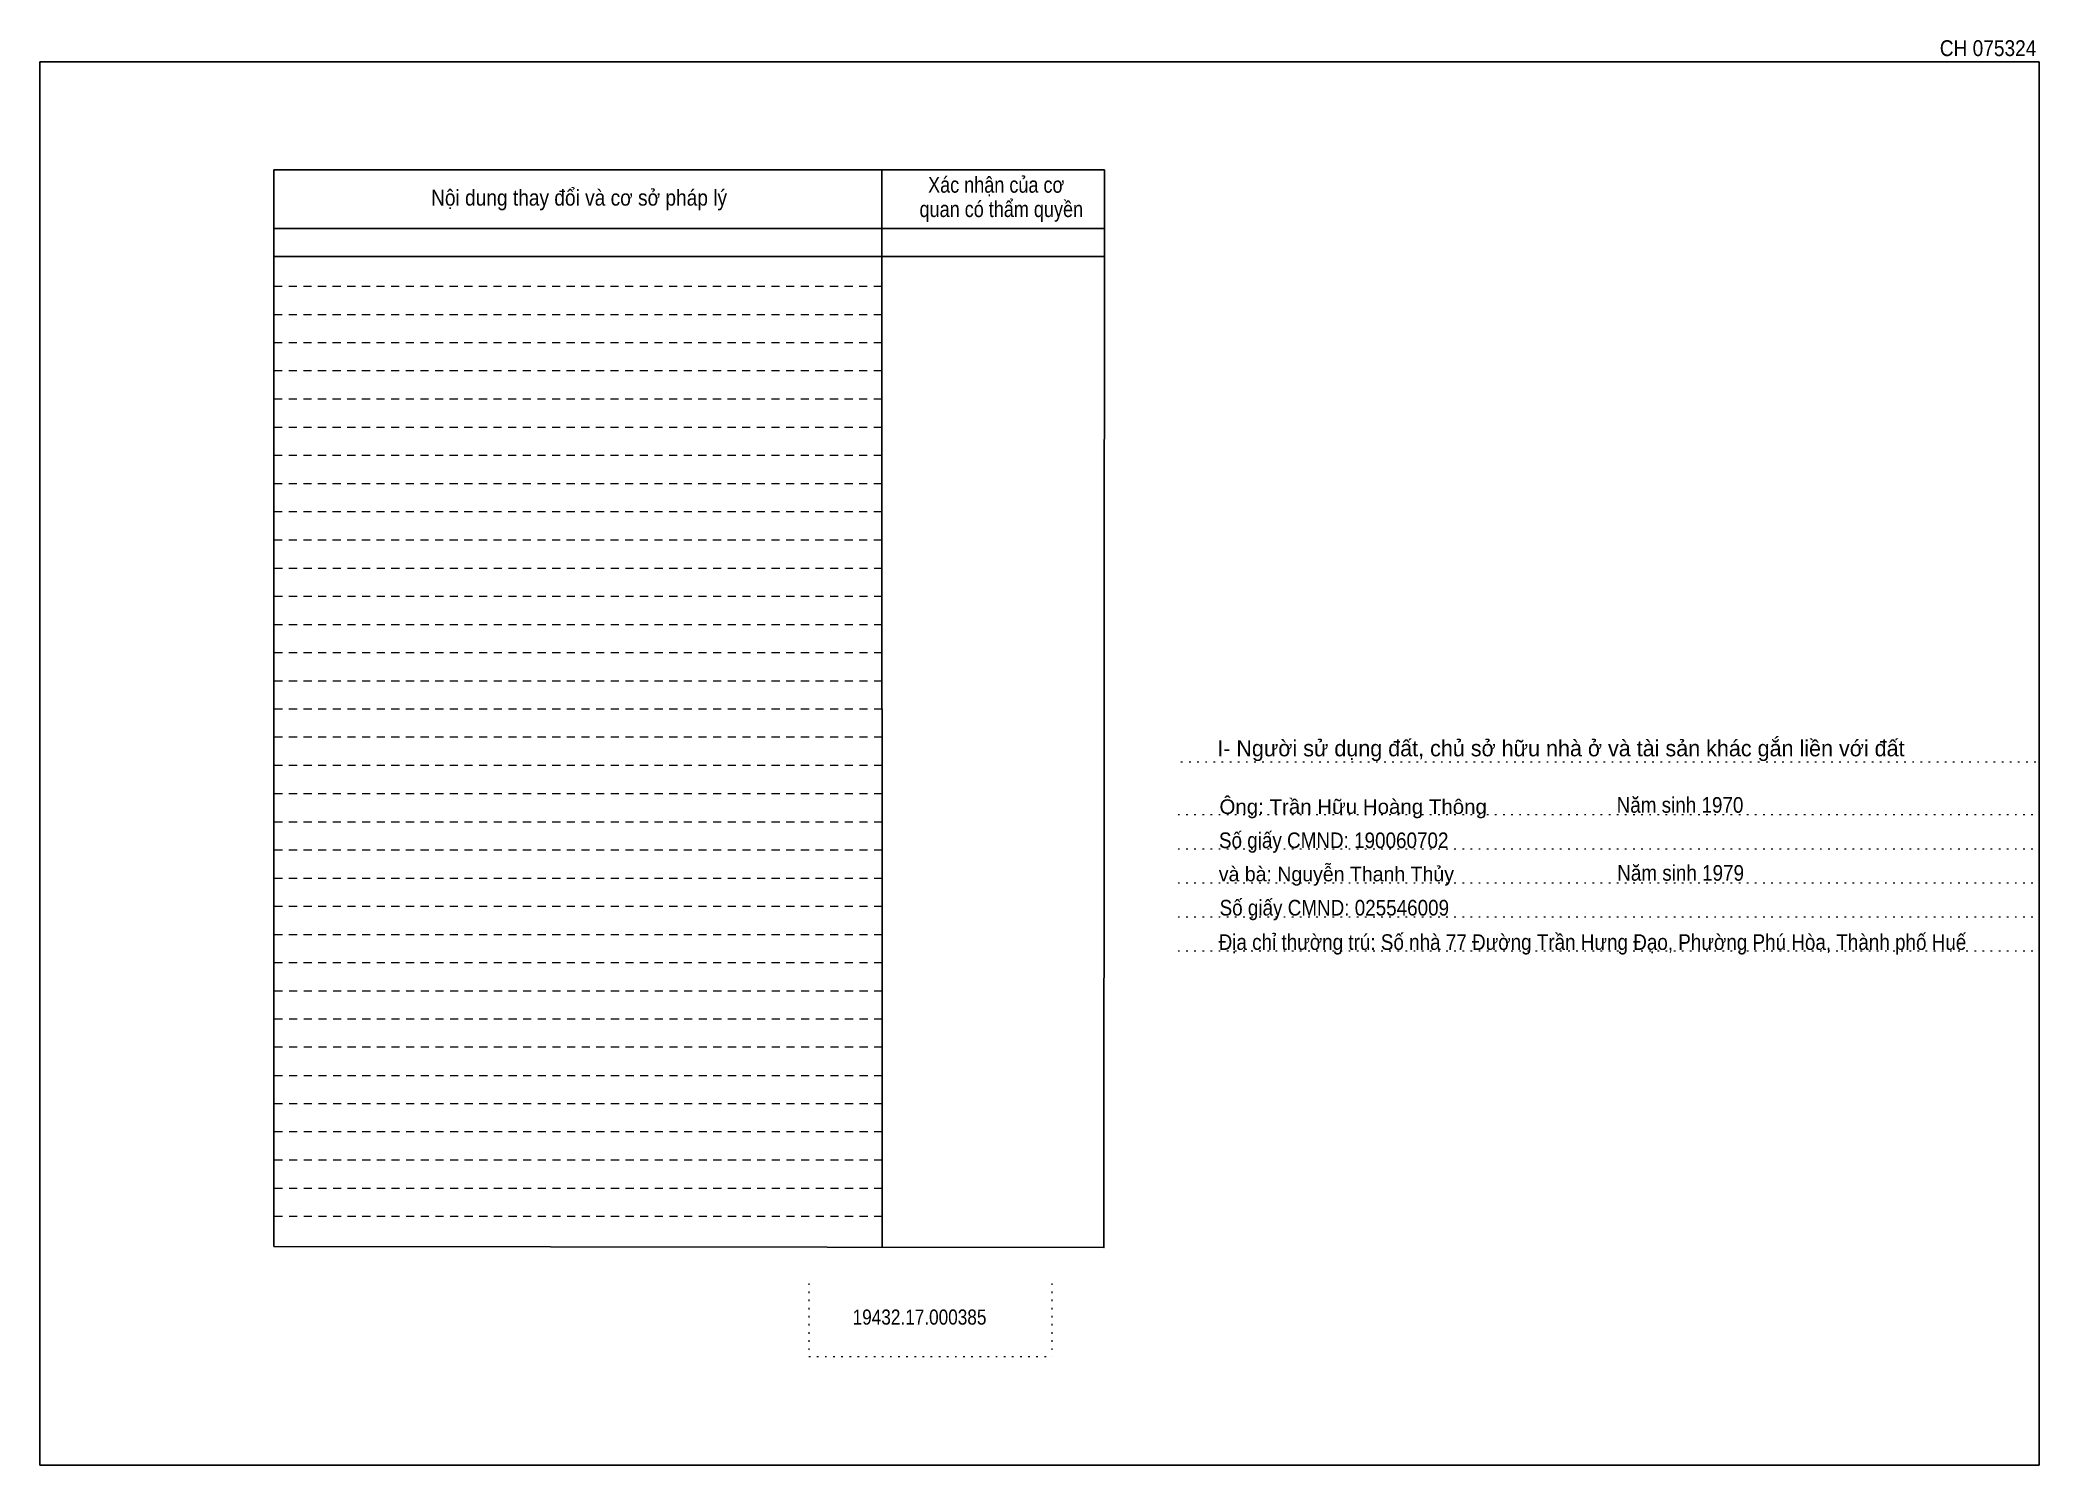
# Model space of a CAD drawing. Header units: metres. Extents: x 536635 to 537654, y 1852544 to 1852837.
# Drawn here: x 536634.8 to 537040.7, y 1852547.5 to 1852836.8 of the extents above; entities that cross this region are included whole.
import ezdxf
from ezdxf.enums import TextEntityAlignment as Align

# ---------------------------------------------------------------- set-up
doc = ezdxf.new("R2010")
doc.units = ezdxf.units.M
doc.header["$LTSCALE"] = 1.1
doc.linetypes.add('DOTTED', pattern=[1.5, 0.3, -1.2])
doc.linetypes.add('SHORT_DASHED', pattern=[2.7, 1.5, -1.2])
for name, color, linetype, lineweight in [('1', 7, 'DOTTED', 13), ('18', 7, 'Continuous', 25), ('2', 7, 'SHORT_DASHED', 13), ('28', 7, 'Continuous', 25)]:
    doc.layers.add(name, color=color, linetype=linetype, lineweight=lineweight)
doc.layers.add('40', color=7, linetype='Continuous')

msp = doc.modelspace()

# ---------------------------------------------------------------- texts
at = {"layer": '18', "width": 0.85}
msp.add_text('19432.17.000385', height=3.07, dxfattribs=at).set_placement((536813.35, 1852575.98), align=Align.CENTER)
at = {"layer": '2'}
for s, width, p in [('Xác nhận của cơ', 0.85, (536828.92, 1852805.78)), ('Xác nhận của cơ', 0.85, (536828.92, 1852805.78)), ('Nội dung thay đổi và cơ sở pháp lý', 0.9, (536744.22, 1852803.16)), ('Nội dung thay đổi và cơ sở pháp lý', 0.9, (536744.22, 1852803.16)), (' quan có thẩm quyền', 0.85, (536829.45, 1852800.84)), (' quan có thẩm quyền', 0.85, (536829.45, 1852800.84))]:
    msp.add_text(s, height=3.224, dxfattribs=dict(at, width=width)).set_placement(p, align=Align.CENTER)
at = {"layer": '28'}
msp.add_text('I- Người sử dụng đất, chủ sở hữu nhà ở và tài sản khác gắn liền với đất', height=3.269, dxfattribs=at).set_placement((536943.58, 1852691.36), align=Align.CENTER)
for s, height, width, p in [('Ông: Trần Hữu Hoàng Thông', 2.96, 1.05, (536874.25, 1852679.66)), ('Số giấy CMND: 190060702', 3.18, 0.9, (536874.15, 1852672.72)), ('Số giấy CMND: 025546009', 3.18, 0.9, (536874.28, 1852659.03)), ('Địa chỉ thường trú: Số nhà 77 Đường Trần Hưng Đạo, Phường Phú Hòa, Thành phố Huế', 3.18, 0.9, (536874.08, 1852652.05))]:
    msp.add_text(s, height=height, dxfattribs=dict(at, width=width)).set_placement(p)
at = {"layer": '28', "width": 0.9}
for s, p in [('Năm sinh 1970', (536967.765, 1852679.9)), ('Năm sinh 1979', (536967.89, 1852666.1))]:
    msp.add_text(s, height=3.18, dxfattribs=at).set_placement(p, align=Align.CENTER)
at = {"layer": '28'}
msp.add_text('và bà: Nguyễn Thanh Thủy', height=2.96, dxfattribs=at).set_placement((536874.12, 1852665.98))
at = {"layer": '40', "width": 0.9}
msp.add_text('CH 075324', height=3.22, dxfattribs=at).set_placement((537030.315, 1852833.52), align=Align.CENTER)

# ---------------------------------------------------------------- linework, layer by layer
at = {"layer": '1'}
for p, q in [((536866.44, 1852690.26), (537040.6, 1852690.26)), ((536865.84, 1852679.54), (537040.02, 1852679.54)), ((536865.84, 1852672.6), (537040.02, 1852672.6)), ((536865.84, 1852665.68), (537040.02, 1852665.68)), ((536865.84, 1852658.74), (537040.02, 1852658.74)), ((536865.84, 1852651.88), (537040.02, 1852651.88)), ((536790.86, 1852584.36), (536790.86, 1852569.48)), ((536840.24, 1852584.36), (536840.24, 1852569.48)), ((536790.86, 1852569.48), (536840.24, 1852569.48))]:
    msp.add_line(p, q, dxfattribs=at)
at = {"layer": '1', "linetype": 'Continuous'}
for points in [[(536634.76, 1852547.48), (537040.66, 1852547.48), (537040.66, 1852832.32), (536634.76, 1852832.32)], [(536634.76, 1852832.32), (537040.66, 1852832.32), (537040.66, 1852547.48), (536634.76, 1852547.48)], [(536634.76, 1852547.48), (537040.66, 1852547.48), (537040.66, 1852832.32), (536634.76, 1852832.32)]]:
    msp.add_lwpolyline(points, close=True, dxfattribs=at)
at = {"layer": '2', "linetype": 'Continuous', "lineweight": 25}
for p, q in [((536850.88, 1852810.42), (536682.24, 1852810.42)), ((536682.24, 1852810.42), (536682.24, 1852591.82)), ((536805.72, 1852810.42), (536805.76, 1852591.66)), ((536850.88, 1852798.52), (536682.42, 1852798.52)), ((536850.88, 1852792.82), (536682.42, 1852792.82))]:
    msp.add_line(p, q, dxfattribs=at)
at = {"layer": '2'}
for p, q in [((536805.72, 1852786.74), (536682.24, 1852786.74)), ((536805.72, 1852781.02), (536682.24, 1852781.02)), ((536805.72, 1852781.02), (536682.24, 1852781.02)), ((536805.72, 1852775.32), (536682.24, 1852775.32)), ((536805.72, 1852769.6), (536682.24, 1852769.6)), ((536805.72, 1852763.88), (536682.24, 1852763.88)), ((536805.72, 1852758.14), (536682.24, 1852758.14)), ((536805.72, 1852752.42), (536682.24, 1852752.42)), ((536805.72, 1852746.66), (536682.24, 1852746.66)), ((536805.72, 1852741), (536682.24, 1852741)), ((536805.72, 1852735.22), (536682.24, 1852735.22)), ((536805.76, 1852729.52), (536682.24, 1852729.52)), ((536805.76, 1852723.8), (536682.24, 1852723.8)), ((536805.76, 1852718.06), (536682.24, 1852718.06)), ((536805.76, 1852712.38), (536682.24, 1852712.38)), ((536805.76, 1852706.64), (536682.24, 1852706.64)), ((536805.76, 1852700.9), (536682.24, 1852700.9)), ((536805.76, 1852695.22), (536682.24, 1852695.22)), ((536805.76, 1852689.48), (536682.24, 1852689.48)), ((536805.76, 1852683.76), (536682.24, 1852683.76)), ((536805.76, 1852678.02), (536682.24, 1852678.02)), ((536805.76, 1852672.3), (536682.24, 1852672.3)), ((536805.76, 1852666.56), (536682.24, 1852666.56)), ((536805.76, 1852660.86), (536682.24, 1852660.86)), ((536805.76, 1852655.12), (536682.24, 1852655.12)), ((536805.76, 1852649.42), (536682.24, 1852649.42)), ((536805.8, 1852643.66), (536682.24, 1852643.66)), ((536805.8, 1852637.98), (536682.24, 1852637.98)), ((536805.8, 1852632.28), (536682.24, 1852632.28)), ((536805.8, 1852626.52), (536682.24, 1852626.52)), ((536805.8, 1852620.84), (536682.24, 1852620.84)), ((536805.8, 1852615.12), (536682.24, 1852615.12)), ((536805.8, 1852609.36), (536682.24, 1852609.36)), ((536805.8, 1852603.64), (536682.24, 1852603.64)), ((536805.8, 1852597.92), (536682.24, 1852597.92))]:
    msp.add_line(p, q, dxfattribs=at)
at = {"layer": '2', "linetype": 'Continuous', "lineweight": 25}
msp.add_lwpolyline([(536850.88, 1852810.42), (536850.8, 1852591.62), (536682.24, 1852591.82)], dxfattribs=at)

msp.set_redraw_order([(e.dxf.handle, doc.entitydb.next_handle()) for e in msp.query("TEXT MTEXT ATTDEF DIMENSION ARC_DIMENSION")])  # texts and dimensions are drawn at this point

doc.saveas('drawing.dxf')
